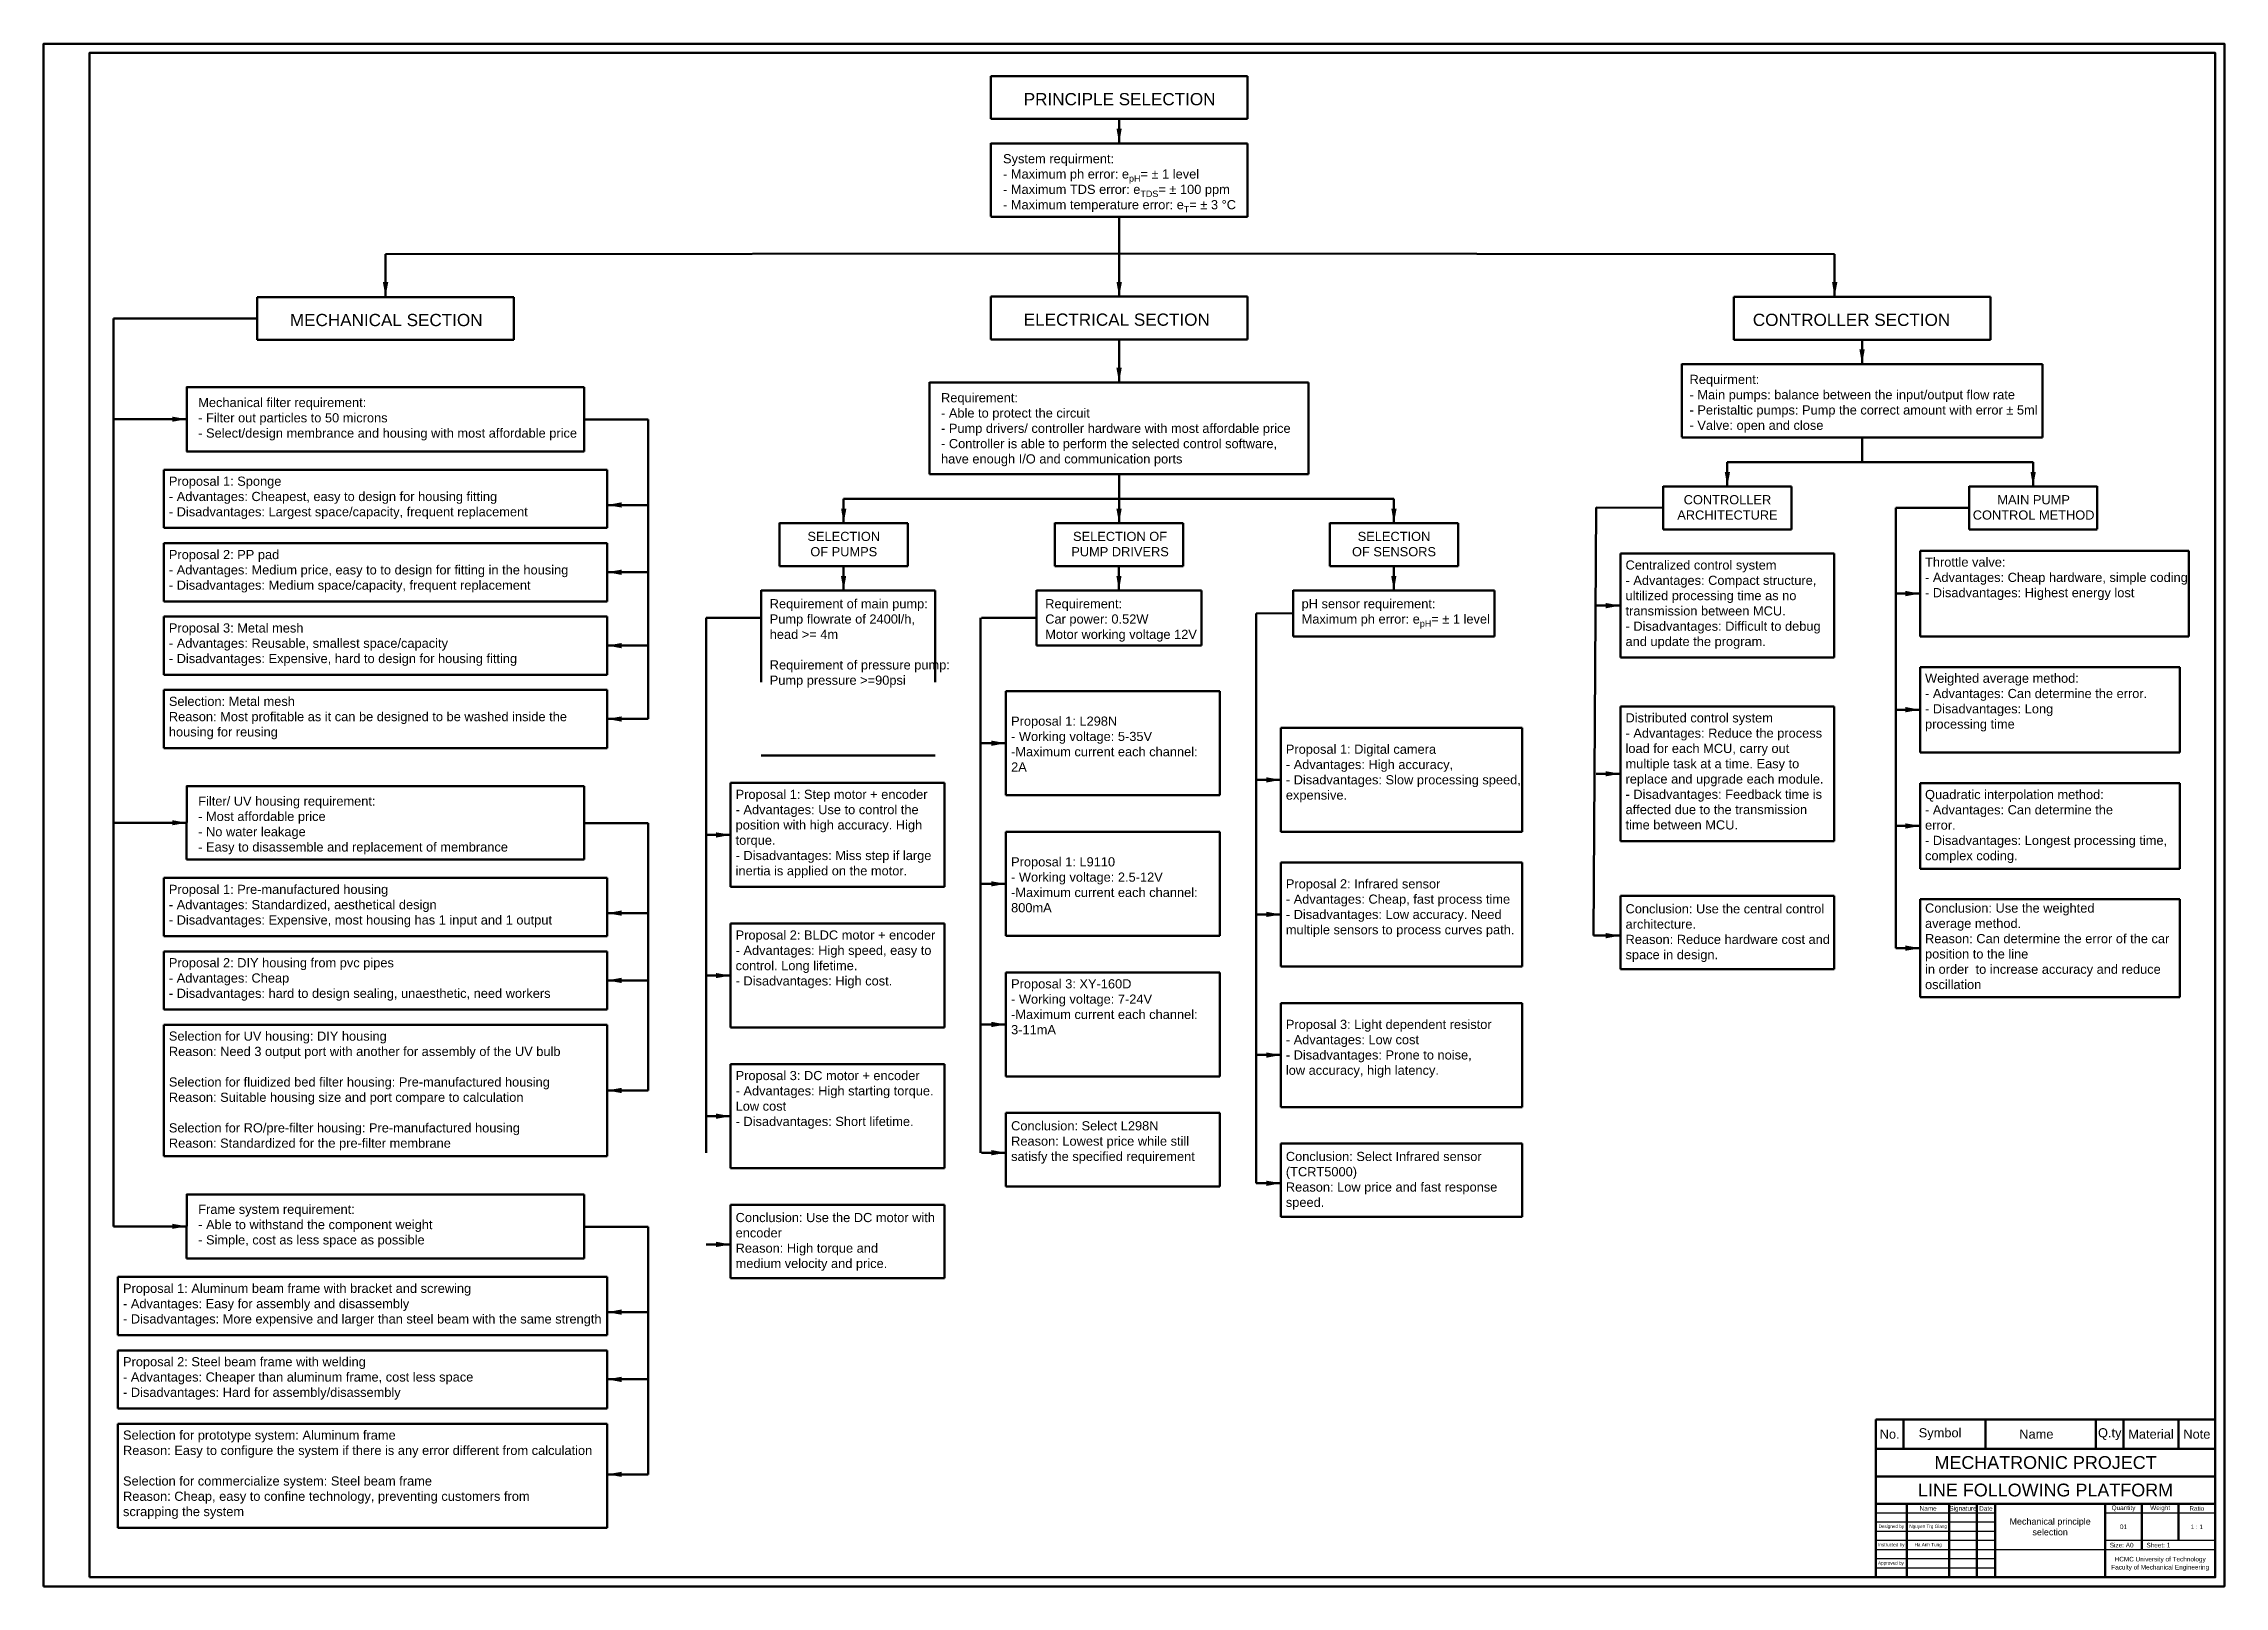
# Model space of a CAD drawing. Header units: millimetres. Extents: x 35 to 7261, y -526 to 3542.
# Drawn here: x 4906 to 6095, y 889 to 1730 of the extents above; entities that cross this region are included whole.
import ezdxf

# ---------------------------------------------------------------- set-up
doc = ezdxf.new("R2010")
doc.units = ezdxf.units.MM
doc.layers.add('nét đậm', color=7, linetype='Continuous', lineweight=50)
doc.styles.get("Standard").update_dxf_attribs({"font": 'arial.ttf'})

msp = doc.modelspace()

# ---------------------------------------------------------------- texts
at = {"attachment_point": 1}
for s, width, gutter_width, heights, insert, char_height in [('PRINCIPLE SELECTION', 125.291, 8.33, [0], (5440.4, 1702.8), 6.667), ('\\A1;System requirment:\\P- Maximum ph error: e{\\H0.7x;\\S^ pH;}= %%P 1 level\\P- Maximum TDS error: e{\\H0.7x;\\S^ TDS;}= %%P 100 ppm\\P- Maximum temperature error: e{\\H0.7x;\\S^ T;}= %%P 3 %%DC', 181.219, 71.6, [45], (5429.1, 1669.5), 5), ('MECHANICAL SECTION', 125.291, 8.33, [0], (5040.3, 1582.4), 6.667), ('ELECTRICAL SECTION', 125.291, 8.33, [0], (5440.4, 1582.6), 6.667), ('CONTROLLER SECTION', 125.291, 8.33, [0], (5837.9, 1582.5), 6.667), ('Requirment:\\P- Main pumps: balance between the input/output flow rate\\P- Peristaltic pumps: Pump the correct amount with error %%P 5ml\\P- Valve: open and close', 206.67, 8.33, [0], (5803.4, 1549.2), 5), ('Mechanical filter requirement:\\P- Filter out particles to 50 microns\\P- Select/design membrance and housing with most affordable price', 225.63, 8.33, [0], (4990.3, 1536.6), 5), ('Requirement:\\P- Able to protect the circuit\\P- Pump drivers/ controller hardware with most affordable price\\P- Controller is able to perform the selected control software, \\Phave enough I/O and communication ports  ', 206.313, 8.33, [0], (5395.3, 1539.2), 5), ('Proposal 1: Sponge \\P- Advantages: Cheapest, easy to design for housing fitting \\P- Disadvantages: Largest space/capacity, frequent replacement', 300.242, 8.33, [82.3], (4974.3, 1493.7), 5), ('\\pxqc;CONTROLLER \\PARCHITECTURE', 60.538, 8.33, [0], (5793.8, 1483.6), 5), ('\\pxqc;MAIN PUMP CONTROL METHOD', 71.01, 8.33, [0], (5955.5, 1483.6), 5), ('\\pxqc;SELECTION ^JOF PUMPS', 60.538, 8.33, [0], (5312, 1463.6), 5), ('\\pxqc;SELECTION OF PUMP DRIVERS', 71.598, 8.33, [0], (5457.1, 1463.6), 5), ('\\pxqc;SELECTION ^JOF SENSORS', 60.538, 8.33, [0], (5612, 1463.6), 5), ('Proposal 2: PP pad \\P- Advantages: Medium price, easy to to design for fitting in the housing\\P- Disadvantages: Medium space/capacity, frequent replacement', 300.242, 8.33, [82.3], (4974.3, 1453.7), 5), ('Centralized control system\\P- Advantages: Compact structure, \\Pultilized processing time as no\\Ptransmission between MCU.\\P- Disadvantages: Difficult to debug\\Pand update the program.', 181.219, 8.33, [82.3], (5768.5, 1448), 5), ('Throttle valve:\\P- Advantages: Cheap hardware, simple coding\\P- Disadvantages: Highest energy lost', 181.219, 8.33, [82.3], (5931.8, 1449.6), 5), ('\\pxql;Requirement of main pump:\\PPump flowrate of 2400l/h, head >= 4m\\P\\PRequirement of pressure pump:\\PPump pressure >=90psi', 94.145, 8.33, [0], (5301.9, 1426.9), 5), ('\\pxql;Requirement:\\PCar power: 0.52W\\PMotor working voltage 12V', 82.257, 8.33, [0], (5452.1, 1426.9), 5), ('\\pxql;pH sensor requirement:\\P\\pq*;{\\A1;Maximum ph error: e\\H0.7x;\\S^ pH;\\H1.42857x;= %%P 1 level}', 118.044, 8.33, [0], (5591.9, 1426.9), 5), ('Proposal 3: Metal mesh \\P- Advantages: Reusable, smallest space/capacity\\P- Disadvantages: Expensive, hard to design for housing fitting ', 300.242, 8.33, [82.3], (4974.3, 1413.7), 5), ('Weighted average method: \\P- Advantages: Can determine the error.\\P- Disadvantages: Long \\Pprocessing time', 181.219, 8.33, [82.3], (5931.8, 1386.3), 5), ('Selection: Metal mesh\\PReason: Most profitable as it can be designed to be washed inside the \\Phousing for reusing', 300.242, 8.33, [82.3], (4974.3, 1373.7), 5), ('Proposal 1: L298N\\P- Working voltage: 5-35V\\P-Maximum current each channel:\\P2A', 181.219, 8.33, [82.3], (5433.5, 1362.9), 5), ('Distributed control system\\P- Advantages: Reduce the process\\Pload for each MCU, carry out \\Pmultiple task at a time. Easy to \\Preplace and upgrade each module.\\P- Disadvantages: Feedback time is \\Paffected due to the transmission \\Ptime between MCU.', 181.219, 8.33, [82.3], (5768.5, 1364.7), 5), ('Proposal 1: Digital camera\\P- Advantages: High accuracy,\\P- Disadvantages: Slow processing speed, \\Pexpensive.', 181.219, 8.33, [82.3], (5583.3, 1347.6), 5), ('Proposal 1: Step motor + encoder\\P- Advantages: Use to control the\\Pposition with high accuracy. High\\Ptorque.\\P- Disadvantages: Miss step if large \\Pinertia is applied on the motor.', 181.219, 8.33, [82.3], (5283.3, 1323), 5), ('Quadratic interpolation method: \\P- Advantages: Can determine the \\Perror.\\P- Disadvantages: Longest processing time, \\Pcomplex coding.', 181.219, 8.33, [82.3], (5931.8, 1322.9), 5), ('Filter/ UV housing requirement:\\P- Most affordable price\\P- No water leakage\\P- Easy to disassemble and replacement of membrance', 225.63, 8.33, [0], (4990.3, 1319.3), 5), ('Proposal 1: L9110\\P- Working voltage: 2.5-12V\\P-Maximum current each channel:\\P800mA', 181.219, 8.33, [82.3], (5433.5, 1286.2), 5), ('Proposal 2: Infrared sensor\\P- Advantages: Cheap, fast process time \\P- Disadvantages: Low accuracy. Need\\Pmultiple sensors to process curves path.', 181.219, 8.33, [82.3], (5583.3, 1274.2), 5), ('Proposal 1: Pre-manufactured housing \\P- Advantages: Standardized, aesthetical design\\P- Disadvantages: Expensive, most housing has 1 input and 1 output', 300.242, 8.33, [82.3], (4974.3, 1271.2), 5), ('Conclusion: Use the central control\\Parchitecture.\\PReason: Reduce hardware cost and\\Pspace in design.', 181.219, 8.33, [82.3], (5768.5, 1260.6), 5), ('Conclusion: Use the weighted \\Paverage method.\\PReason: Can determine the error of the car \\Pposition to the line \\Pin order  to increase accuracy and reduce \\Poscillation', 181.219, 8.33, [82.3], (5931.8, 1261), 5), ('Proposal 2: BLDC motor + encoder\\P- Advantages: High speed, easy to\\Pcontrol. Long lifetime.\\P- Disadvantages: High cost.', 181.219, 8.33, [82.3], (5283.3, 1246.3), 5), ('Proposal 2: DIY housing from pvc pipes\\P- Advantages: Cheap\\P- Disadvantages: hard to design sealing, unaesthetic, need workers', 300.242, 8.33, [82.3], (4974.3, 1231.2), 5), ('Proposal 3: XY-160D\\P- Working voltage: 7-24V\\P-Maximum current each channel:\\P3-11mA', 181.219, 8.33, [82.3], (5433.5, 1219.7), 5), ('Selection for UV housing: DIY housing\\PReason: Need 3 output port with another for assembly of the UV bulb\\P\\PSelection for fluidized bed filter housing: Pre-manufactured housing\\PReason: Suitable housing size and port compare to calculation\\P\\PSelection for RO/pre-filter housing: Pre-manufactured housing\\PReason: Standardized for the pre-filter membrane', 300.242, 8.33, [82.3], (4974.3, 1191.2), 5), ('Proposal 3: Light dependent resistor\\P- Advantages: Low cost\\P- Disadvantages: Prone to noise, \\Plow accuracy, high latency.', 181.219, 8.33, [82.3], (5583.3, 1197.6), 5), ('Proposal 3: DC motor + encoder\\P- Advantages: High starting torque.\\PLow cost\\P- Disadvantages: Short lifetime.', 181.219, 8.33, [82.3], (5283.3, 1169.7), 5), ('Conclusion: Select L298N\\PReason: Lowest price while still \\Psatisfy the specified requirement', 181.219, 8.33, [82.3], (5433.5, 1142.3), 5), ('Conclusion: Select Infrared sensor\\P(TCRT5000)\\PReason: Low price and fast response \\Pspeed.', 181.219, 8.33, [82.3], (5583.3, 1125.6), 5), ('Frame system requirement:\\P- Able to withstand the component weight\\P- Simple, cost as less space as possible', 225.63, 8.33, [0], (4990.3, 1096.8), 5), ('Conclusion: Use the DC motor with\\Pencoder\\PReason: High torque and \\Pmedium velocity and price.', 181.219, 8.33, [82.3], (5283.3, 1092.3), 5), ('Proposal 1: Aluminum beam frame with bracket and screwing\\P- Advantages: Easy for assembly and disassembly\\P- Disadvantages: More expensive and larger than steel beam with the same strength', 300.242, 8.33, [82.3], (4949.3, 1053.7), 5), ('Proposal 2: Steel beam frame with welding\\P- Advantages: Cheaper than aluminum frame, cost less space\\P- Disadvantages: Hard for assembly/disassembly', 300.242, 8.33, [82.3], (4949.3, 1013.7), 5), ('Selection for prototype system: Aluminum frame \\PReason: Easy to configure the system if there is any error different from calculation\\P\\PSelection for commercialize system: Steel beam frame\\PReason: Cheap, easy to confine technology, preventing customers from \\Pscrapping the system', 300.242, 8.33, [82.3], (4949.3, 973.7), 5)]:
    msp.add_mtext_dynamic_manual_height_columns(s, width=width, gutter_width=gutter_width, heights=heights, dxfattribs=dict(at, insert=insert, char_height=char_height))
at = {"layer": 'nét đậm', "attachment_point": 5}
for s, width, heights, insert, char_height in [('Symbol', 40, [0], (5940, 971.7), 5), ('Q.ty', 15, [0], (6032.5, 971.7), 5), ('No.', 15, [0], (5912.5, 971.7), 5), ('Name', 65, [0], (5992.5, 971.7), 5), ('Material', 30, [0], (6055, 971.7), 5), ('Note', 20, [0], (6080, 971.7), 5), ('MECHATRONIC PROJECT', 185, [7.24], (5997.5, 956.2), 7), ('LINE FOLLOWING PLATFORM', 185, [0], (5997.5, 941.2), 7), ('Name', 23, [0], (5933.5, 931.2), 2.5), ('Signature', 15, [0], (5952.5, 930.9), 2.5), ('Date', 10, [0], (5965, 931.2), 2.5), ('Quantity', 20, [0], (6040, 931.2), 2.5), ('Weight', 20, [0], (6060, 931.2), 2.5), ('Ratio', 20, [0], (6080, 931.2), 2.5), ('Designed by', 16.804, [0], (5913.4, 921.2), 1.8), ('Nguyen Trg Giang', 23, [0], (5933.5, 921.2), 1.8), ('Mechanical principle selection', 60, [0], (6000, 921.2), 3.5), ('01', 20, [0], (6040, 921.2), 2.5), ('1 : 1', 20, [0], (6080, 921.2), 2.5), ('Instructed by', 18.57, [0], (5913.4, 911.2), 1.8), ('Ha Anh Tung', 23, [0], (5933.5, 911.2), 1.8), ('Size: A0', 20, [0], (6039, 911.2), 2.5), ('HCMC University of Technology', 60, [0], (6060, 903.2), 2.5), ('Sheet: 1', 20, [0], (6059, 911.2), 2.5), ('Approved by', 16.804, [0], (5913.2, 901.2), 1.8), ('Faculty of Mechanical Engineering', 60, [0], (6060, 898.8), 2.5)]:
    msp.add_mtext_dynamic_manual_height_columns(s, width=width, gutter_width=12.5, heights=heights, dxfattribs=dict(at, insert=insert, char_height=char_height))

# ---------------------------------------------------------------- linework, layer by layer
at = {"layer": 'nét đậm'}
for p, q in [((5422.4, 1712), (5422.4, 1688.7)), ((5562.4, 1712), (5422.4, 1712)), ((5562.4, 1688.7), (5562.4, 1712)), ((5422.4, 1688.7), (5562.4, 1688.7)), ((5492.4, 1688.6), (5492.4, 1675.3)), ((5422.4, 1675.5), (5422.4, 1635.5)), ((5562.4, 1675.3), (5422.4, 1675.3)), ((5562.4, 1635.3), (5562.4, 1675.3)), ((5422.4, 1635.3), (5562.4, 1635.3)), ((5492.4, 1615.3), (5492.4, 1635.3)), ((5492.4, 1635.3), (5492.4, 1591.7)), ((5492.4, 1615.3), (5092.4, 1615)), ((5092.4, 1615), (5092.4, 1591.7)), ((5492.5, 1615.3), (5882.5, 1615)), ((5882.5, 1615), (5882.5, 1591.7)), ((5022.4, 1591.6), (5022.4, 1568.3)), ((5162.4, 1591.6), (5022.4, 1591.6)), ((5162.4, 1568.3), (5162.4, 1591.6)), ((5422.4, 1591.8), (5422.4, 1568.4)), ((5562.4, 1591.8), (5422.4, 1591.8)), ((5562.4, 1568.4), (5562.4, 1591.8)), ((5827.5, 1591.7), (5827.5, 1568.3)), ((5967.5, 1591.7), (5827.5, 1591.7)), ((5967.5, 1568.3), (5967.5, 1591.7)), ((5022.4, 1579.9), (4944.1, 1579.9)), ((4944.1, 1579.9), (4944.1, 1525.1)), ((5022.4, 1568.3), (5162.4, 1568.3)), ((5422.4, 1568.4), (5562.4, 1568.4)), ((5492.4, 1568.4), (5492.4, 1545)), ((5827.5, 1568.3), (5967.5, 1568.3)), ((5897.5, 1568.3), (5897.5, 1555)), ((5799.2, 1555.2), (5799.2, 1515.2)), ((5995.8, 1555), (5799.2, 1555)), ((5995.8, 1515), (5995.8, 1555)), ((5200.7, 1542.4), (4984, 1542.4)), ((4984.1, 1542.6), (4984.1, 1507.4)), ((5200.7, 1507.4), (5200.7, 1542.4)), ((5389.1, 1545.2), (5389, 1495)), ((5595.7, 1545), (5389, 1545)), ((5595.7, 1495), (5595.7, 1545)), ((4944.1, 1525.1), (4944.1, 1085)), ((4984.1, 1525), (4944.1, 1525)), ((5200.7, 1524.8), (5235.7, 1524.8)), ((5235.7, 1524.8), (5235.7, 1361.6)), ((5799.2, 1515), (5995.8, 1515)), ((5897.5, 1515), (5897.5, 1501.7)), ((4984, 1507.4), (5200.7, 1507.4)), ((5897.4, 1501.7), (5824, 1501.6)), ((5824, 1501.6), (5824, 1488.3)), ((5824, 1501.6), (5990.7, 1501.6)), ((5990.7, 1501.6), (5990.7, 1488.3)), ((5213.2, 1497.4), (4971.5, 1497.4)), ((4971.5, 1497.4), (4971.5, 1465.7)), ((5213.2, 1497.4), (5213.2, 1465.7)), ((5389, 1495), (5595.7, 1495)), ((5492.4, 1495), (5492.4, 1481.7)), ((5789, 1488.5), (5789, 1464.9)), ((5859, 1488.3), (5789, 1488.3)), ((5859, 1488.3), (5859, 1464.9)), ((5955.8, 1488.5), (5955.8, 1464.9)), ((6025.7, 1488.3), (5955.8, 1488.3)), ((6025.7, 1488.4), (6025.7, 1465)), ((5235.7, 1478.2), (5213.2, 1478.2)), ((5342.2, 1481.6), (5342.2, 1468.3)), ((5342.2, 1481.6), (5642.2, 1481.6)), ((5492.3, 1481.7), (5352.2, 1481.6)), ((5492.4, 1481.6), (5492.4, 1468.3)), ((5642.2, 1481.6), (5642.2, 1468.3)), ((5752.4, 1476.8), (5751, 1243.5)), ((5789, 1476.7), (5752.4, 1476.8)), ((5955.8, 1476.7), (5915.8, 1476.7)), ((5915.8, 1476.7), (5915.8, 1236.6)), ((4971.5, 1465.7), (5213.2, 1465.7)), ((5307.2, 1468.5), (5307.2, 1444.9)), ((5377.2, 1468.3), (5307.2, 1468.3)), ((5377.2, 1468.3), (5377.2, 1444.9)), ((5457.4, 1468.5), (5457.4, 1444.9)), ((5527.3, 1468.3), (5457.4, 1468.3)), ((5527.3, 1468.3), (5527.3, 1444.9)), ((5607.2, 1468.5), (5607.2, 1444.9)), ((5677.2, 1468.3), (5607.2, 1468.3)), ((5677.2, 1468.3), (5677.2, 1444.9)), ((5789, 1464.9), (5859, 1464.9)), ((5955.8, 1464.9), (6025.7, 1464.9)), ((5213.2, 1457.4), (4971.5, 1457.4)), ((4971.5, 1457.4), (4971.5, 1425.7)), ((5213.2, 1457.4), (5213.2, 1425.7)), ((5882.3, 1451.7), (5765.7, 1451.7)), ((5765.7, 1451.7), (5765.7, 1395)), ((5882.3, 1395), (5882.3, 1451.7)), ((6075.7, 1453.3), (5929.1, 1453.3)), ((5929.1, 1453.3), (5929.1, 1406.6)), ((6075.7, 1406.6), (6075.7, 1453.3)), ((5235.7, 1441.6), (5213.2, 1441.6)), ((5307.2, 1444.9), (5377.2, 1444.9)), ((5342.2, 1444.9), (5342.2, 1431.6)), ((5457.4, 1444.9), (5527.3, 1444.9)), ((5492.3, 1444.9), (5492.3, 1431.6)), ((5607.2, 1444.9), (5677.2, 1444.9)), ((5642.2, 1444.9), (5642.2, 1431.6)), ((5297.2, 1431.8), (5297.2, 1381.6)), ((5392.1, 1431.6), (5297.2, 1431.6)), ((5392.1, 1431.6), (5392.1, 1381.6)), ((5447.3, 1431.8), (5447.3, 1401.6)), ((5537.3, 1431.6), (5447.3, 1431.6)), ((5537.3, 1431.6), (5537.3, 1401.6)), ((5587.2, 1431.8), (5587.2, 1406.6)), ((5697.1, 1431.6), (5587.2, 1431.6)), ((5697.1, 1431.6), (5697.1, 1406.6)), ((5915.8, 1429.9), (5929.1, 1429.9)), ((4971.5, 1425.7), (5213.2, 1425.7)), ((5213.2, 1417.4), (4971.5, 1417.4)), ((4971.5, 1417.4), (4971.5, 1385.7)), ((5213.2, 1417.4), (5213.2, 1385.7)), ((5297.2, 1416.7), (5267.2, 1416.8)), ((5267.2, 1416.8), (5267.2, 1125.1)), ((5416.8, 1416.8), (5416.8, 1125.1)), ((5447.4, 1416.7), (5417.4, 1416.8)), ((5587.2, 1419.2), (5567.2, 1419.1)), ((5567.2, 1419.1), (5567.2, 1108.5)), ((5752.4, 1423.4), (5765.7, 1423.4)), ((5587.2, 1406.6), (5697.1, 1406.6)), ((5929.1, 1406.6), (6075.7, 1406.6)), ((5235.7, 1401.6), (5213.2, 1401.6)), ((5447.3, 1401.6), (5537.3, 1401.6)), ((5765.7, 1395), (5882.3, 1395)), ((4971.5, 1385.7), (5213.2, 1385.7)), ((6070.7, 1389.9), (5929.1, 1389.9)), ((5929.1, 1389.9), (5929.1, 1343.3)), ((6070.7, 1343.3), (6070.7, 1389.9)), ((5213.2, 1377.4), (4971.5, 1377.4)), ((4971.5, 1377.4), (4971.5, 1345.7)), ((5213.2, 1377.4), (5213.2, 1345.7)), ((5547.3, 1376.7), (5430.7, 1376.7)), ((5430.7, 1376.7), (5430.7, 1320)), ((5547.3, 1376.7), (5547.3, 1320)), ((5882.3, 1368.4), (5765.7, 1368.4)), ((5765.7, 1368.4), (5765.7, 1295)), ((5882.3, 1295), (5882.3, 1368.4)), ((5235.7, 1361.6), (5213.2, 1361.6)), ((5712.2, 1356.7), (5580.6, 1356.7)), ((5580.6, 1356.7), (5580.6, 1300)), ((5712.2, 1356.7), (5712.2, 1300)), ((5915.8, 1366.6), (5929.1, 1366.6)), ((4971.5, 1345.7), (5213.2, 1345.7)), ((5417.4, 1348.4), (5430.7, 1348.4)), ((5297.2, 1341.6), (5392.1, 1341.6)), ((5752.4, 1331.7), (5765.7, 1331.7)), ((5929.1, 1343.3), (6070.7, 1343.3)), ((4984.1, 1325.1), (4984, 1284.9)), ((5200.7, 1324.9), (4984, 1324.9)), ((5200.7, 1284.9), (5200.7, 1324.9)), ((5397.2, 1326.7), (5280.6, 1326.7)), ((5280.6, 1326.7), (5280.6, 1270)), ((5397.2, 1326.7), (5397.2, 1270)), ((5430.7, 1320), (5547.3, 1320)), ((5567.2, 1328.4), (5580.6, 1328.4)), ((6070.7, 1326.6), (5929.1, 1326.6)), ((5929.1, 1326.6), (5929.1, 1279.9)), ((6070.7, 1279.9), (6070.7, 1326.6)), ((4984.1, 1305), (4944.1, 1305)), ((5200.7, 1304.8), (5235.7, 1304.8)), ((5235.7, 1304.8), (5235.7, 1159)), ((5267.2, 1298.4), (5280.6, 1298.4)), ((5547.3, 1300), (5430.7, 1300)), ((5430.7, 1300), (5430.7, 1243.4)), ((5547.3, 1300), (5547.3, 1243.4)), ((5580.6, 1300), (5712.2, 1300)), ((5915.8, 1303.3), (5929.1, 1303.3)), ((4984, 1284.9), (5200.7, 1284.9)), ((5765.7, 1295), (5882.3, 1295)), ((5213.2, 1274.9), (4971.5, 1274.9)), ((4971.5, 1274.9), (4971.5, 1243.2)), ((5213.2, 1274.9), (5213.2, 1243.2)), ((5712.2, 1283.4), (5580.6, 1283.4)), ((5580.6, 1283.4), (5580.6, 1226.7)), ((5712.2, 1283.4), (5712.2, 1226.7)), ((5929.1, 1279.9), (6070.7, 1279.9)), ((5280.6, 1270), (5397.2, 1270)), ((5417.4, 1271.7), (5430.7, 1271.7)), ((5882.3, 1265.1), (5765.7, 1265.1)), ((5765.7, 1265.1), (5765.7, 1225.1)), ((5882.3, 1225.1), (5882.3, 1265.1)), ((6070.7, 1263.3), (5929.1, 1263.3)), ((5929.1, 1263.3), (5929.1, 1209.9)), ((6070.7, 1209.9), (6070.7, 1263.3)), ((5235.7, 1255.7), (5213.2, 1255.7)), ((5397.2, 1250), (5280.6, 1250)), ((5280.6, 1250), (5280.6, 1193.4)), ((5397.2, 1250), (5397.2, 1193.4)), ((5567.2, 1255), (5580.6, 1255)), ((4971.5, 1243.2), (5213.2, 1243.2)), ((5430.7, 1243.4), (5547.3, 1243.4)), ((5751, 1243.5), (5765.7, 1243.5)), ((5915.8, 1236.6), (5929.1, 1236.6)), ((5213.2, 1234.9), (4971.5, 1234.9)), ((4971.5, 1234.9), (4971.5, 1203.2)), ((5213.2, 1234.9), (5213.2, 1203.2)), ((5580.6, 1226.7), (5712.2, 1226.7)), ((5765.7, 1225.1), (5882.3, 1225.1)), ((5235.7, 1219.1), (5213.2, 1219.1)), ((5267.2, 1221.7), (5280.6, 1221.7)), ((5547.3, 1223.4), (5430.7, 1223.4)), ((5430.7, 1223.4), (5430.7, 1166.7)), ((5547.3, 1223.4), (5547.3, 1166.7)), ((4971.5, 1203.2), (5213.2, 1203.2)), ((5712.2, 1206.7), (5580.6, 1206.7)), ((5580.6, 1206.7), (5580.6, 1150)), ((5712.2, 1206.7), (5712.2, 1150)), ((5929.1, 1209.9), (6070.7, 1209.9)), ((5213.2, 1194.9), (4971.5, 1194.9)), ((4971.5, 1194.9), (4971.5, 1123.2)), ((5213.2, 1194.9), (5213.2, 1123.2)), ((5280.6, 1193.4), (5397.2, 1193.4)), ((5417.4, 1195), (5430.7, 1195)), ((5567.2, 1178.4), (5580.6, 1178.4)), ((5397.2, 1173.4), (5280.6, 1173.4)), ((5280.6, 1173.4), (5280.6, 1116.7)), ((5397.2, 1173.4), (5397.2, 1116.7)), ((5430.7, 1166.7), (5547.3, 1166.7)), ((5235.7, 1159.1), (5213.2, 1159.1)), ((5267.2, 1145), (5280.6, 1145)), ((5547.3, 1146.8), (5430.7, 1146.8)), ((5430.7, 1146.8), (5430.7, 1106.8)), ((5547.3, 1146.8), (5547.3, 1106.8)), ((5580.6, 1150), (5712.2, 1150)), ((5712.2, 1130.1), (5580.6, 1130.1)), ((5580.6, 1130.1), (5580.6, 1090.1)), ((5712.2, 1130.1), (5712.2, 1090.1)), ((4971.5, 1123.2), (5213.2, 1123.2)), ((5417.4, 1125.1), (5430.7, 1125.1)), ((5280.6, 1116.7), (5397.2, 1116.7)), ((5430.7, 1106.8), (5547.3, 1106.8)), ((5567.2, 1108.5), (5580.6, 1108.5)), ((4984.1, 1102.6), (4984, 1067.4)), ((5200.7, 1102.4), (4984, 1102.4)), ((5200.7, 1067.4), (5200.7, 1102.4)), ((5397.2, 1096.8), (5280.6, 1096.8)), ((5280.6, 1096.8), (5280.6, 1056.8)), ((5397.2, 1096.8), (5397.2, 1056.8)), ((4984.1, 1085), (4944.1, 1085)), ((5200.7, 1084.8), (5235.7, 1084.8)), ((5235.7, 1084.8), (5235.7, 949.8)), ((5580.6, 1090.1), (5712.2, 1090.1)), ((5267.2, 1075.1), (5280.6, 1075.1)), ((4984, 1067.4), (5200.7, 1067.4)), ((5213.2, 1057.4), (4946.5, 1057.4)), ((4946.5, 1057.4), (4946.5, 1025.7)), ((5213.2, 1057.4), (5213.2, 1025.7)), ((5280.6, 1056.8), (5397.2, 1056.8)), ((5235.7, 1038.2), (5213.2, 1038.2)), ((4946.5, 1025.7), (5213.2, 1025.7)), ((5213.2, 1017.4), (4946.5, 1017.4)), ((4946.5, 1017.4), (4946.5, 985.7)), ((5213.2, 1017.4), (5213.2, 985.7)), ((5235.7, 1001.6), (5213.2, 1001.6)), ((4946.5, 985.7), (5213.2, 985.7)), ((5213.2, 977.4), (4946.5, 977.4)), ((4946.5, 977.4), (4946.5, 920.7)), ((5213.2, 977.4), (5213.2, 920.7)), ((5905, 933.7), (5905, 979.7)), ((5920, 963.7), (5920, 979.7)), ((5964.7, 963.7), (5964.7, 979.7)), ((6025, 963.7), (6025, 979.7)), ((6040, 963.7), (6040, 979.7)), ((6070, 963.7), (6070, 979.7)), ((6090, 963.7), (5905, 963.7)), ((5235.7, 949.8), (5213.2, 949.8)), ((6090, 948.7), (5905, 948.7)), ((6090, 933.7), (5905, 933.7)), ((5905, 933.7), (5905, 893.7)), ((5921.9, 934.1), (5921.9, 894.1)), ((5945, 933.7), (5945, 893.7)), ((5960, 933.7), (5960, 893.7)), ((5970, 933.7), (5970, 893.7)), ((6030, 933.7), (6030, 893.7)), ((6050, 933.7), (6050, 908.7)), ((6070, 933.7), (6070, 913.7)), ((4946.5, 920.7), (5213.2, 920.7)), ((6090, 893.7), (5905, 893.7))]:
    msp.add_line(p, q, dxfattribs=at)
at = {"layer": 'nét đậm', "lineweight": 50}
msp.add_line((6090, 979.7), (5905, 979.7), dxfattribs=at)
at = {"layer": 'nét đậm', "lineweight": 25}
for p, q in [((5970, 928.7), (5905, 928.7)), ((6090, 928.7), (6030, 928.7)), ((5970, 923.7), (5905, 923.7)), ((5970, 918.7), (5905, 918.7)), ((5970, 913.7), (5905, 913.7)), ((6090, 908.7), (5905, 908.7)), ((5970, 903.7), (5905, 903.7)), ((6090, 913.7), (6030, 913.7)), ((5970, 898.7), (5905, 898.7))]:
    msp.add_line(p, q, dxfattribs=at)
at = {"layer": 'nét đậm', "lineweight": 50}
for points in [[(4906, 888.7), (6095, 888.7), (6095, 1729.7), (4906, 1729.7)], [(4931, 893.7), (6090, 893.7), (6090, 1724.7), (4931, 1724.7)]]:
    msp.add_lwpolyline(points, close=True, dxfattribs=at)
at = {"layer": 'nét đậm', "linetype": 'Continuous'}
for points in [[(5491, 1683.3), (5493.8, 1683.3), (5492.4, 1675.3)], [(5091, 1599.7), (5093.9, 1599.7), (5092.4, 1591.7)], [(5491, 1599.7), (5493.9, 1599.7), (5492.4, 1591.7)], [(5881.1, 1599.7), (5884, 1599.7), (5882.5, 1591.7)], [(5896, 1563), (5898.9, 1563), (5897.5, 1555)], [(5490.9, 1553), (5493.8, 1553), (5492.4, 1545)], [(4976.1, 1523.6), (4976.1, 1526.4), (4984.1, 1525)], [(5822.6, 1496.3), (5825.5, 1496.3), (5824, 1488.3)], [(5989.3, 1496.3), (5992.2, 1496.3), (5990.7, 1488.3)], [(5221.2, 1476.8), (5221.2, 1479.7), (5213.2, 1478.2)], [(5340.8, 1476.3), (5343.7, 1476.3), (5342.2, 1468.3)], [(5490.9, 1476.3), (5493.8, 1476.3), (5492.4, 1468.3)], [(5640.8, 1476.3), (5643.7, 1476.3), (5642.2, 1468.3)], [(5221.2, 1440.1), (5221.2, 1443), (5213.2, 1441.6)], [(5340.7, 1439.6), (5343.6, 1439.6), (5342.2, 1431.6)], [(5490.9, 1439.6), (5493.7, 1439.6), (5492.3, 1431.6)], [(5640.7, 1439.6), (5643.6, 1439.6), (5642.2, 1431.6)], [(5921.1, 1428.5), (5921.1, 1431.4), (5929.1, 1429.9)], [(5757.7, 1421.9), (5757.7, 1424.8), (5765.7, 1423.4)], [(5221.2, 1400.1), (5221.2, 1403), (5213.2, 1401.6)], [(5921.1, 1365.2), (5921.1, 1368.1), (5929.1, 1366.6)], [(5221.2, 1360.1), (5221.2, 1363), (5213.2, 1361.6)], [(5422.7, 1346.9), (5422.7, 1349.8), (5430.7, 1348.4)], [(5757.7, 1330.3), (5757.7, 1333.1), (5765.7, 1331.7)], [(5572.6, 1326.9), (5572.6, 1329.8), (5580.6, 1328.4)], [(4976.1, 1303.6), (4976.1, 1306.4), (4984.1, 1305)], [(5272.6, 1296.9), (5272.6, 1299.8), (5280.6, 1298.4)], [(5921.1, 1301.8), (5921.1, 1304.7), (5929.1, 1303.3)], [(5422.7, 1270.3), (5422.7, 1273.1), (5430.7, 1271.7)], [(5221.2, 1254.3), (5221.2, 1257.2), (5213.2, 1255.7)], [(5572.6, 1253.6), (5572.6, 1256.5), (5580.6, 1255)], [(5757.7, 1242), (5757.7, 1244.9), (5765.7, 1243.5)], [(5921.1, 1235.2), (5921.1, 1238.1), (5929.1, 1236.6)], [(5221.2, 1217.6), (5221.2, 1220.5), (5213.2, 1219.1)], [(5272.6, 1220.3), (5272.6, 1223.1), (5280.6, 1221.7)], [(5422.7, 1193.6), (5422.7, 1196.5), (5430.7, 1195)], [(5572.6, 1176.9), (5572.6, 1179.8), (5580.6, 1178.4)], [(5221.2, 1157.6), (5221.2, 1160.5), (5213.2, 1159.1)], [(5272.6, 1143.6), (5272.6, 1146.5), (5280.6, 1145)], [(5422.7, 1123.7), (5422.7, 1126.6), (5430.7, 1125.1)], [(5572.6, 1107), (5572.6, 1109.9), (5580.6, 1108.5)], [(4976.1, 1083.6), (4976.1, 1086.4), (4984.1, 1085)], [(5272.6, 1073.7), (5272.6, 1076.6), (5280.6, 1075.1)], [(5221.2, 1036.8), (5221.2, 1039.7), (5213.2, 1038.2)], [(5221.2, 1000.1), (5221.2, 1003), (5213.2, 1001.6)], [(5221.2, 948.4), (5221.2, 951.2), (5213.2, 949.8)]]:
    msp.add_trace(points, dxfattribs=at)

msp.set_redraw_order([(e.dxf.handle, doc.entitydb.next_handle()) for e in msp.query("TEXT MTEXT ATTDEF DIMENSION ARC_DIMENSION")])  # texts and dimensions are drawn at this point

doc.saveas('drawing.dxf')
